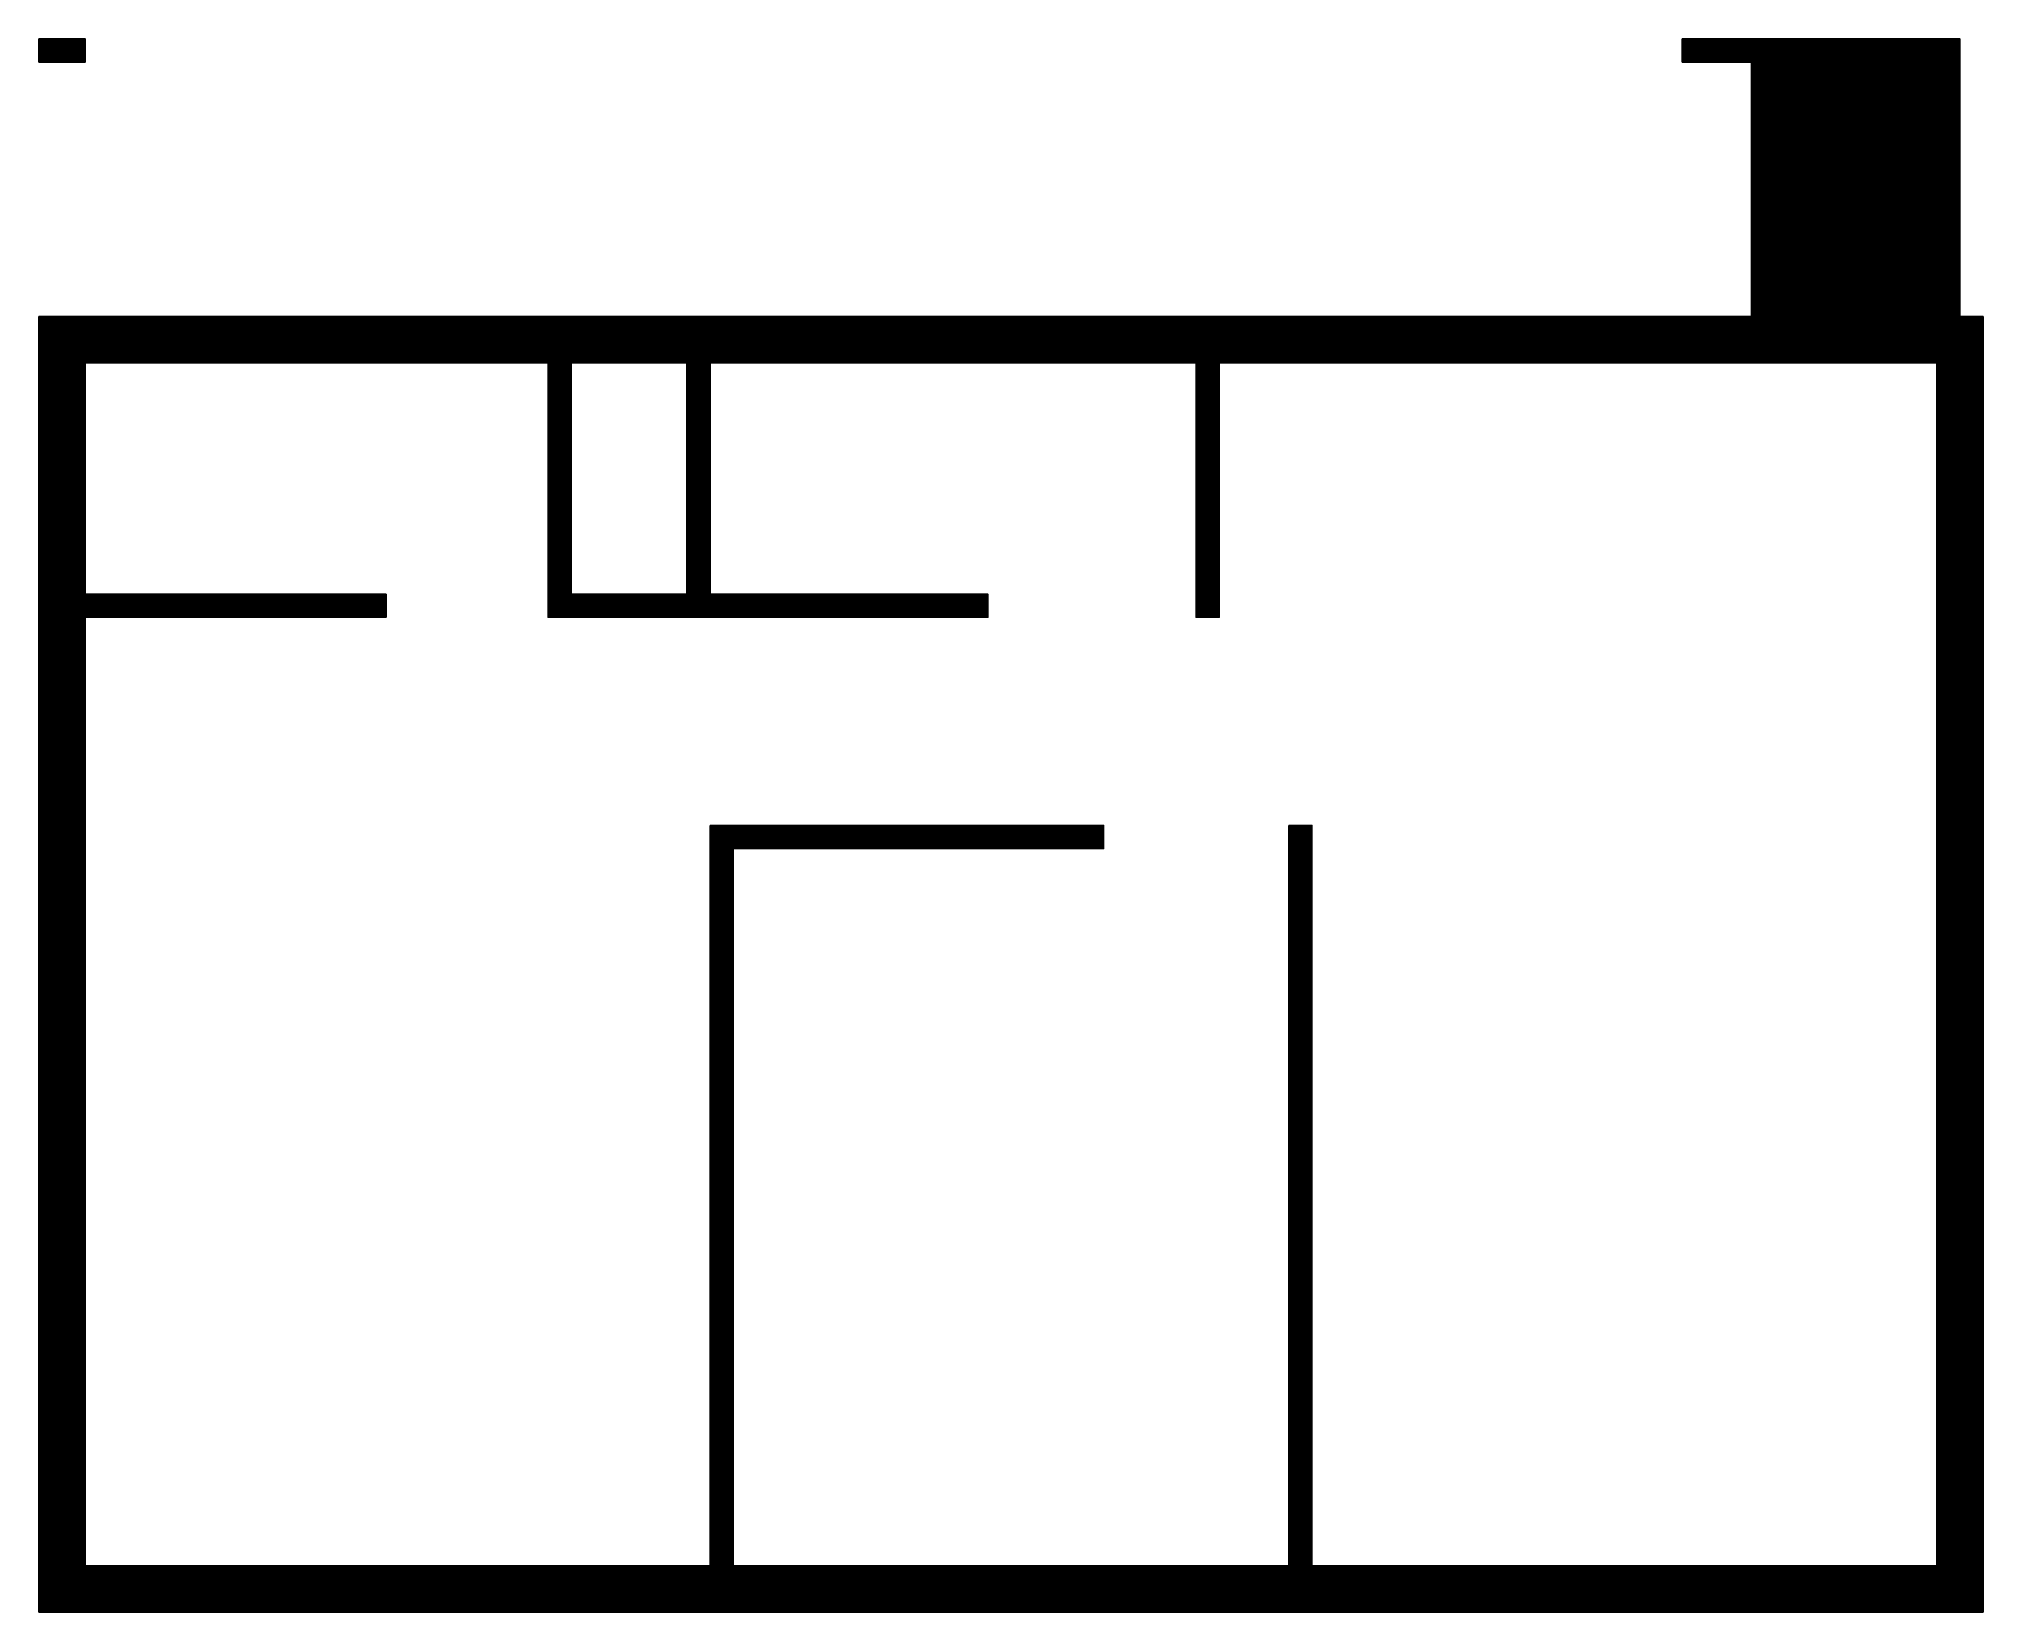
# Model space of a CAD drawing. Header units: inches. Extents: x 0.51 to 8.91, y 0.95 to 7.75.
import ezdxf

# ---------------------------------------------------------------- set-up
doc = ezdxf.new("R2010")
doc.units = ezdxf.units.IN
doc.header["$MEASUREMENT"] = 0
doc.layers.add('GRILLA PIXEL', color=7, linetype='Continuous')

# ---------------------------------------------------------------- blocks, each defined once
blk = doc.blocks.new('0-255-135-15-Muro auxiliar escalera')
at = {"layer": 'GRILLA PIXEL', "true_color": 0xff870f}
h = blk.add_hatch(color=30, dxfattribs=at)
h.dxf.hatch_style = 1
h.paths.add_polyline_path([(0, 0), (-0.1, 0), (-0.1, -0.1), (0, -0.1)])
blk.add_lwpolyline([(-0.1, 0), (-0.1, -0.1), (0, -0.1), (0, 0)], close=True)
blk = doc.blocks.new('0-63-149-253-Muro fichas extremo')
at = {"layer": 'GRILLA PIXEL', "true_color": 0x3f95fd}
h = blk.add_hatch(color=153, dxfattribs=at)
h.dxf.hatch_style = 1
h.paths.add_polyline_path([(0, 0), (-0.1, 0), (-0.1, -0.1), (0, -0.1)])
blk.add_lwpolyline([(-0.1, 0), (-0.1, -0.1), (0, -0.1), (0, 0)], close=True)
blk = doc.blocks.new('0-255-0-0-Muro dormitorio principal')
h = blk.add_hatch(color=1)
h.dxf.hatch_style = 1
h.paths.add_polyline_path([(0, 0), (-0.1, 0), (-0.1, -0.1), (0, -0.1)])
blk.add_lwpolyline([(-0.1, 0), (-0.1, -0.1), (0, -0.1), (0, 0)], close=True)
blk = doc.blocks.new('0-203-204-205-Ventana principal')
at = {"layer": 'GRILLA PIXEL', "true_color": 0xcbcccd}
h = blk.add_hatch(color=254, dxfattribs=at)
h.dxf.hatch_style = 1
h.paths.add_polyline_path([(0, 0), (-0.1, 0), (-0.1, -0.1), (0, -0.1)])
blk.add_lwpolyline([(-0.1, 0), (-0.1, -0.1), (0, -0.1), (0, 0)], close=True)
blk = doc.blocks.new('0-255-255-31-Muro alto')
at = {"layer": 'GRILLA PIXEL', "true_color": 0xffff1f}
h = blk.add_hatch(color=2, dxfattribs=at)
h.dxf.hatch_style = 1
h.paths.add_polyline_path([(0, 0), (-0.1, 0), (-0.1, -0.1), (0, -0.1)])
blk.add_lwpolyline([(-0.1, 0), (-0.1, -0.1), (0, -0.1), (0, 0)], close=True)
blk = doc.blocks.new('1-125-217-63-auxiliar  ingresos')
at = {"layer": 'GRILLA PIXEL', "true_color": 0x7dd93f}
h = blk.add_hatch(color=83, dxfattribs=at)
h.dxf.hatch_style = 1
h.paths.add_polyline_path([(0, 0), (-0.1, 0), (-0.1, -0.1), (0, -0.1)])
blk.add_lwpolyline([(-0.1, 0), (-0.1, -0.1), (0, -0.1), (0, 0)], close=True)
blk = doc.blocks.new('0-255-31-255-Puerta ingreso')
at = {"layer": 'GRILLA PIXEL', "true_color": 0xff1fff}
h = blk.add_hatch(color=6, dxfattribs=at)
h.dxf.hatch_style = 1
h.paths.add_polyline_path([(0, 0), (-0.1, 0), (-0.1, -0.1), (0, -0.1)])
blk.add_lwpolyline([(-0.1, 0), (-0.1, -0.1), (0, -0.1), (0, 0)], close=True)
blk = doc.blocks.new('0-5-68-255-Muro inicio conexion')
at = {"layer": 'GRILLA PIXEL', "true_color": 0x0544ff}
h = blk.add_hatch(color=160, dxfattribs=at)
h.dxf.hatch_style = 1
h.paths.add_polyline_path([(0, 0), (-0.1, 0), (-0.1, -0.1), (0, -0.1)])
blk.add_lwpolyline([(-0.1, 0), (-0.1, -0.1), (0, -0.1), (0, 0)], close=True)
blk = doc.blocks.new('1-61-61-62-auxiliar ubicacion inicial')
at = {"layer": 'GRILLA PIXEL', "true_color": 0x3d3d3e}
h = blk.add_hatch(color=250, dxfattribs=at)
h.dxf.hatch_style = 1
h.paths.add_polyline_path([(0, 0), (-0.1, 0), (-0.1, -0.1), (0, -0.1)])
blk.add_lwpolyline([(-0.1, 0), (-0.1, -0.1), (0, -0.1), (0, 0)], close=True)
blk = doc.blocks.new('0-3-160-22-Ventana comun')
at = {"layer": 'GRILLA PIXEL', "true_color": 0x03a016}
h = blk.add_hatch(color=104, dxfattribs=at)
h.dxf.hatch_style = 1
h.paths.add_polyline_path([(0, 0), (-0.1, 0), (-0.1, -0.1), (0, -0.1)])
blk.add_lwpolyline([(-0.1, 0), (-0.1, -0.1), (0, -0.1), (0, 0)], close=True)
blk = doc.blocks.new('0-0-28-112-Muro auxiliar fichas esquinas')
at = {"layer": 'GRILLA PIXEL', "true_color": 0x001c70}
h = blk.add_hatch(color=166, dxfattribs=at)
h.dxf.hatch_style = 1
h.paths.add_polyline_path([(0, 0), (-0.1, 0), (-0.1, -0.1), (0, -0.1)])
blk.add_lwpolyline([(-0.1, 0), (-0.1, -0.1), (0, -0.1), (0, 0)], close=True)
blk = doc.blocks.new('1-99-100-102-auxiliar lado interno')
at = {"lineweight": 70, "true_color": 0x636466}
h = blk.add_hatch(color=251, dxfattribs=at)
h.dxf.hatch_style = 1
h.paths.add_polyline_path([(-0.1, -0.1), (-0.1, 0), (0, 0), (0, -0.1)])
blk.add_lwpolyline([(0, 0), (0, -0.1), (-0.1, -0.1), (-0.1, 0)], close=True)
blk = doc.blocks.new('pixel extremo ventana')
h = blk.add_hatch(color=136)
h.dxf.hatch_style = 1
h.paths.add_polyline_path([(0, 0), (-0.1, 0), (-0.1, -0.1), (0, -0.1)])
blk.add_lwpolyline([(-0.1, 0), (-0.1, -0.1), (0, -0.1), (0, 0)], close=True)

msp = doc.modelspace()

# ---------------------------------------------------------------- block references
for name, p in [('1-61-61-62-auxiliar ubicacion inicial', (0.6061, 7.7464)), ('1-61-61-62-auxiliar ubicacion inicial', (0.7061, 7.7464)), ('1-61-61-62-auxiliar ubicacion inicial', (7.7061, 7.7464)), ('1-61-61-62-auxiliar ubicacion inicial', (7.8061, 7.7464)), ('1-61-61-62-auxiliar ubicacion inicial', (7.9061, 7.7464)), ('1-125-217-63-auxiliar  ingresos', (8.0061, 7.7464)), ('1-125-217-63-auxiliar  ingresos', (8.1061, 7.7464)), ('1-125-217-63-auxiliar  ingresos', (8.2061, 7.7464)), ('1-125-217-63-auxiliar  ingresos', (8.3061, 7.7464)), ('1-125-217-63-auxiliar  ingresos', (8.4061, 7.7464)), ('1-125-217-63-auxiliar  ingresos', (8.5061, 7.7464)), ('1-125-217-63-auxiliar  ingresos', (8.6061, 7.7464)), ('1-125-217-63-auxiliar  ingresos', (8.7061, 7.7464)), ('1-125-217-63-auxiliar  ingresos', (8.8061, 7.7464)), ('1-125-217-63-auxiliar  ingresos', (8.0061, 7.6464)), ('1-125-217-63-auxiliar  ingresos', (8.1061, 7.6464)), ('1-125-217-63-auxiliar  ingresos', (8.2061, 7.6464)), ('1-125-217-63-auxiliar  ingresos', (8.3061, 7.6464)), ('1-125-217-63-auxiliar  ingresos', (8.4061, 7.6464)), ('1-125-217-63-auxiliar  ingresos', (8.5061, 7.6464)), ('1-125-217-63-auxiliar  ingresos', (8.6061, 7.6464)), ('1-125-217-63-auxiliar  ingresos', (8.7061, 7.6464)), ('1-125-217-63-auxiliar  ingresos', (8.8061, 7.6464)), ('1-125-217-63-auxiliar  ingresos', (8.0061, 7.5464)), ('1-125-217-63-auxiliar  ingresos', (8.1061, 7.5464)), ('1-125-217-63-auxiliar  ingresos', (8.2061, 7.5464)), ('1-125-217-63-auxiliar  ingresos', (8.3061, 7.5464)), ('1-125-217-63-auxiliar  ingresos', (8.4061, 7.5464)), ('1-125-217-63-auxiliar  ingresos', (8.5061, 7.5464)), ('1-125-217-63-auxiliar  ingresos', (8.6061, 7.5464)), ('1-125-217-63-auxiliar  ingresos', (8.7061, 7.5464)), ('1-125-217-63-auxiliar  ingresos', (8.8061, 7.5464)), ('1-125-217-63-auxiliar  ingresos', (8.0061, 7.4464)), ('1-125-217-63-auxiliar  ingresos', (8.1061, 7.4464)), ('1-125-217-63-auxiliar  ingresos', (8.2061, 7.4464)), ('1-125-217-63-auxiliar  ingresos', (8.3061, 7.4464)), ('1-125-217-63-auxiliar  ingresos', (8.4061, 7.4464)), ('1-125-217-63-auxiliar  ingresos', (8.5061, 7.4464)), ('1-125-217-63-auxiliar  ingresos', (8.6061, 7.4464)), ('1-125-217-63-auxiliar  ingresos', (8.7061, 7.4464)), ('1-125-217-63-auxiliar  ingresos', (8.8061, 7.4464)), ('1-125-217-63-auxiliar  ingresos', (8.0061, 7.3464)), ('1-125-217-63-auxiliar  ingresos', (8.1061, 7.3464)), ('1-125-217-63-auxiliar  ingresos', (8.2061, 7.3464)), ('1-125-217-63-auxiliar  ingresos', (8.3061, 7.3464)), ('1-125-217-63-auxiliar  ingresos', (8.4061, 7.3464)), ('1-125-217-63-auxiliar  ingresos', (8.5061, 7.3464)), ('1-125-217-63-auxiliar  ingresos', (8.6061, 7.3464)), ('1-125-217-63-auxiliar  ingresos', (8.7061, 7.3464)), ('1-125-217-63-auxiliar  ingresos', (8.8061, 7.3464)), ('1-125-217-63-auxiliar  ingresos', (8.0061, 7.2464)), ('1-125-217-63-auxiliar  ingresos', (8.1061, 7.2464)), ('1-125-217-63-auxiliar  ingresos', (8.2061, 7.2464)), ('1-125-217-63-auxiliar  ingresos', (8.3061, 7.2464)), ('1-125-217-63-auxiliar  ingresos', (8.4061, 7.2464)), ('1-125-217-63-auxiliar  ingresos', (8.5061, 7.2464)), ('1-125-217-63-auxiliar  ingresos', (8.6061, 7.2464)), ('1-125-217-63-auxiliar  ingresos', (8.7061, 7.2464)), ('1-125-217-63-auxiliar  ingresos', (8.8061, 7.2464)), ('1-125-217-63-auxiliar  ingresos', (8.0061, 7.1464)), ('1-125-217-63-auxiliar  ingresos', (8.1061, 7.1464)), ('1-125-217-63-auxiliar  ingresos', (8.2061, 7.1464)), ('1-125-217-63-auxiliar  ingresos', (8.3061, 7.1464)), ('1-125-217-63-auxiliar  ingresos', (8.4061, 7.1464)), ('1-125-217-63-auxiliar  ingresos', (8.5061, 7.1464)), ('1-125-217-63-auxiliar  ingresos', (8.6061, 7.1464)), ('1-125-217-63-auxiliar  ingresos', (8.7061, 7.1464)), ('1-125-217-63-auxiliar  ingresos', (8.8061, 7.1464)), ('1-125-217-63-auxiliar  ingresos', (8.0061, 7.0464)), ('1-125-217-63-auxiliar  ingresos', (8.1061, 7.0464)), ('1-125-217-63-auxiliar  ingresos', (8.2061, 7.0464)), ('1-125-217-63-auxiliar  ingresos', (8.3061, 7.0464)), ('1-125-217-63-auxiliar  ingresos', (8.4061, 7.0464)), ('1-125-217-63-auxiliar  ingresos', (8.5061, 7.0464)), ('1-125-217-63-auxiliar  ingresos', (8.6061, 7.0464)), ('1-125-217-63-auxiliar  ingresos', (8.7061, 7.0464)), ('1-125-217-63-auxiliar  ingresos', (8.8061, 7.0464)), ('1-125-217-63-auxiliar  ingresos', (8.0061, 6.9464)), ('1-125-217-63-auxiliar  ingresos', (8.1061, 6.9464)), ('1-125-217-63-auxiliar  ingresos', (8.2061, 6.9464)), ('1-125-217-63-auxiliar  ingresos', (8.3061, 6.9464)), ('1-125-217-63-auxiliar  ingresos', (8.4061, 6.9464)), ('1-125-217-63-auxiliar  ingresos', (8.5061, 6.9464)), ('1-125-217-63-auxiliar  ingresos', (8.6061, 6.9464)), ('1-125-217-63-auxiliar  ingresos', (8.7061, 6.9464)), ('1-125-217-63-auxiliar  ingresos', (8.8061, 6.9464)), ('1-125-217-63-auxiliar  ingresos', (8.0061, 6.8464)), ('1-125-217-63-auxiliar  ingresos', (8.1061, 6.8464)), ('1-125-217-63-auxiliar  ingresos', (8.2061, 6.8464)), ('1-125-217-63-auxiliar  ingresos', (8.3061, 6.8464)), ('1-125-217-63-auxiliar  ingresos', (8.4061, 6.8464)), ('1-125-217-63-auxiliar  ingresos', (8.5061, 6.8464)), ('1-125-217-63-auxiliar  ingresos', (8.6061, 6.8464)), ('1-125-217-63-auxiliar  ingresos', (8.7061, 6.8464)), ('1-125-217-63-auxiliar  ingresos', (8.8061, 6.8464)), ('1-125-217-63-auxiliar  ingresos', (8.0061, 6.7464)), ('1-125-217-63-auxiliar  ingresos', (8.1061, 6.7464)), ('1-125-217-63-auxiliar  ingresos', (8.2061, 6.7464)), ('1-125-217-63-auxiliar  ingresos', (8.3061, 6.7464)), ('1-125-217-63-auxiliar  ingresos', (8.4061, 6.7464)), ('1-125-217-63-auxiliar  ingresos', (8.5061, 6.7464)), ('1-125-217-63-auxiliar  ingresos', (8.6061, 6.7464)), ('1-125-217-63-auxiliar  ingresos', (8.7061, 6.7464)), ('1-125-217-63-auxiliar  ingresos', (8.8061, 6.7464)), ('1-125-217-63-auxiliar  ingresos', (8.0061, 6.6464)), ('1-125-217-63-auxiliar  ingresos', (8.1061, 6.6464)), ('1-125-217-63-auxiliar  ingresos', (8.2061, 6.6464)), ('1-125-217-63-auxiliar  ingresos', (8.3061, 6.6464)), ('1-125-217-63-auxiliar  ingresos', (8.4061, 6.6464)), ('1-125-217-63-auxiliar  ingresos', (8.5061, 6.6464)), ('1-125-217-63-auxiliar  ingresos', (8.6061, 6.6464)), ('1-125-217-63-auxiliar  ingresos', (8.7061, 6.6464)), ('1-125-217-63-auxiliar  ingresos', (8.8061, 6.6464)), ('0-255-135-15-Muro auxiliar escalera', (0.6061, 6.5464)), ('0-255-135-15-Muro auxiliar escalera', (0.7061, 6.5464)), ('0-63-149-253-Muro fichas extremo', (0.8061, 6.5464)), ('0-63-149-253-Muro fichas extremo', (0.9061, 6.5464)), ('0-63-149-253-Muro fichas extremo', (1.0061, 6.5464)), ('0-63-149-253-Muro fichas extremo', (1.1061, 6.5464)), ('0-63-149-253-Muro fichas extremo', (1.2061, 6.5464)), ('0-63-149-253-Muro fichas extremo', (1.3061, 6.5464)), ('0-63-149-253-Muro fichas extremo', (1.4061, 6.5464)), ('0-63-149-253-Muro fichas extremo', (1.5061, 6.5464)), ('0-63-149-253-Muro fichas extremo', (1.6061, 6.5464)), ('0-63-149-253-Muro fichas extremo', (1.7061, 6.5464)), ('0-63-149-253-Muro fichas extremo', (1.8061, 6.5464)), ('0-63-149-253-Muro fichas extremo', (1.9061, 6.5464)), ('0-63-149-253-Muro fichas extremo', (2.0061, 6.5464)), ('0-63-149-253-Muro fichas extremo', (2.1061, 6.5464)), ('0-63-149-253-Muro fichas extremo', (2.2061, 6.5464)), ('0-63-149-253-Muro fichas extremo', (2.3061, 6.5464)), ('0-63-149-253-Muro fichas extremo', (2.4061, 6.5464)), ('0-63-149-253-Muro fichas extremo', (2.5061, 6.5464)), ('0-63-149-253-Muro fichas extremo', (2.6061, 6.5464)), ('0-63-149-253-Muro fichas extremo', (2.7061, 6.5464)), ('0-63-149-253-Muro fichas extremo', (2.8061, 6.5464)), ('0-63-149-253-Muro fichas extremo', (2.9061, 6.5464)), ('0-63-149-253-Muro fichas extremo', (3.0061, 6.5464)), ('0-63-149-253-Muro fichas extremo', (3.1061, 6.5464)), ('0-63-149-253-Muro fichas extremo', (3.2061, 6.5464)), ('0-63-149-253-Muro fichas extremo', (3.3061, 6.5464)), ('0-63-149-253-Muro fichas extremo', (3.4061, 6.5464)), ('0-63-149-253-Muro fichas extremo', (3.5061, 6.5464)), ('0-63-149-253-Muro fichas extremo', (3.6061, 6.5464)), ('0-63-149-253-Muro fichas extremo', (3.7061, 6.5464)), ('0-63-149-253-Muro fichas extremo', (3.8061, 6.5464)), ('0-63-149-253-Muro fichas extremo', (3.9061, 6.5464)), ('0-63-149-253-Muro fichas extremo', (4.0061, 6.5464)), ('0-63-149-253-Muro fichas extremo', (4.1061, 6.5464)), ('0-63-149-253-Muro fichas extremo', (4.2061, 6.5464)), ('0-63-149-253-Muro fichas extremo', (4.3061, 6.5464)), ('0-63-149-253-Muro fichas extremo', (4.4061, 6.5464)), ('0-63-149-253-Muro fichas extremo', (4.5061, 6.5464)), ('0-63-149-253-Muro fichas extremo', (4.6061, 6.5464)), ('0-63-149-253-Muro fichas extremo', (4.7061, 6.5464)), ('0-63-149-253-Muro fichas extremo', (4.8061, 6.5464)), ('0-63-149-253-Muro fichas extremo', (4.9061, 6.5464)), ('0-63-149-253-Muro fichas extremo', (5.0061, 6.5464)), ('0-63-149-253-Muro fichas extremo', (5.1061, 6.5464)), ('0-63-149-253-Muro fichas extremo', (5.2061, 6.5464)), ('0-63-149-253-Muro fichas extremo', (5.3061, 6.5464)), ('0-63-149-253-Muro fichas extremo', (5.4061, 6.5464)), ('0-63-149-253-Muro fichas extremo', (5.5061, 6.5464)), ('0-63-149-253-Muro fichas extremo', (5.6061, 6.5464)), ('0-63-149-253-Muro fichas extremo', (5.7061, 6.5464)), ('0-63-149-253-Muro fichas extremo', (5.8061, 6.5464)), ('0-63-149-253-Muro fichas extremo', (5.9061, 6.5464)), ('0-63-149-253-Muro fichas extremo', (6.0061, 6.5464)), ('0-63-149-253-Muro fichas extremo', (6.1061, 6.5464)), ('0-63-149-253-Muro fichas extremo', (6.2061, 6.5464)), ('0-63-149-253-Muro fichas extremo', (6.3061, 6.5464)), ('0-63-149-253-Muro fichas extremo', (6.4061, 6.5464)), ('0-63-149-253-Muro fichas extremo', (6.5061, 6.5464)), ('0-63-149-253-Muro fichas extremo', (6.6061, 6.5464)), ('0-63-149-253-Muro fichas extremo', (6.7061, 6.5464)), ('0-63-149-253-Muro fichas extremo', (6.8061, 6.5464)), ('0-63-149-253-Muro fichas extremo', (6.9061, 6.5464)), ('0-63-149-253-Muro fichas extremo', (7.0061, 6.5464)), ('0-63-149-253-Muro fichas extremo', (7.1061, 6.5464)), ('0-63-149-253-Muro fichas extremo', (7.2061, 6.5464)), ('0-63-149-253-Muro fichas extremo', (7.3061, 6.5464)), ('0-63-149-253-Muro fichas extremo', (7.4061, 6.5464)), ('0-63-149-253-Muro fichas extremo', (7.5061, 6.5464)), ('0-63-149-253-Muro fichas extremo', (7.6061, 6.5464)), ('0-63-149-253-Muro fichas extremo', (7.7061, 6.5464)), ('0-5-68-255-Muro inicio conexion', (7.8061, 6.5464)), ('0-5-68-255-Muro inicio conexion', (7.9061, 6.5464)), ('0-255-31-255-Puerta ingreso', (8.0061, 6.5464)), ('0-255-31-255-Puerta ingreso', (8.1061, 6.5464)), ('0-255-31-255-Puerta ingreso', (8.2061, 6.5464)), ('0-255-31-255-Puerta ingreso', (8.3061, 6.5464)), ('0-255-31-255-Puerta ingreso', (8.4061, 6.5464)), ('0-255-31-255-Puerta ingreso', (8.5061, 6.5464)), ('0-255-31-255-Puerta ingreso', (8.6061, 6.5464)), ('0-255-31-255-Puerta ingreso', (8.7061, 6.5464)), ('0-255-31-255-Puerta ingreso', (8.8061, 6.5464)), ('0-5-68-255-Muro inicio conexion', (8.9061, 6.5464)), ('0-255-255-31-Muro alto', (0.6061, 6.4464)), ('1-99-100-102-auxiliar lado interno', (0.7061, 6.447)), ('1-99-100-102-auxiliar lado interno', (0.8061, 6.4464)), ('1-99-100-102-auxiliar lado interno', (0.9061, 6.4464)), ('1-99-100-102-auxiliar lado interno', (1.0061, 6.4464)), ('1-99-100-102-auxiliar lado interno', (1.1061, 6.4464)), ('1-99-100-102-auxiliar lado interno', (1.2061, 6.4464)), ('1-99-100-102-auxiliar lado interno', (1.3061, 6.4464)), ('1-99-100-102-auxiliar lado interno', (1.4061, 6.4464)), ('1-99-100-102-auxiliar lado interno', (1.5061, 6.4464)), ('1-99-100-102-auxiliar lado interno', (1.6061, 6.4464)), ('1-99-100-102-auxiliar lado interno', (1.7061, 6.4464)), ('1-99-100-102-auxiliar lado interno', (1.8061, 6.4464)), ('1-99-100-102-auxiliar lado interno', (1.9061, 6.4464)), ('1-99-100-102-auxiliar lado interno', (2.0061, 6.4464)), ('1-99-100-102-auxiliar lado interno', (2.1061, 6.4464)), ('1-99-100-102-auxiliar lado interno', (2.2061, 6.4464)), ('1-99-100-102-auxiliar lado interno', (2.3061, 6.4464)), ('1-99-100-102-auxiliar lado interno', (2.4061, 6.4464)), ('1-99-100-102-auxiliar lado interno', (2.5061, 6.4464)), ('1-99-100-102-auxiliar lado interno', (2.6061, 6.4464)), ('1-99-100-102-auxiliar lado interno', (2.7061, 6.4464)), ('0-255-255-31-Muro alto', (2.8061, 6.4464)), ('1-99-100-102-auxiliar lado interno', (2.9061, 6.4464)), ('1-99-100-102-auxiliar lado interno', (3.0061, 6.4464)), ('1-99-100-102-auxiliar lado interno', (3.1061, 6.4464)), ('1-99-100-102-auxiliar lado interno', (3.2061, 6.4464)), ('1-99-100-102-auxiliar lado interno', (3.3061, 6.4464)), ('0-255-255-31-Muro alto', (3.4061, 6.4464)), ('1-99-100-102-auxiliar lado interno', (3.5061, 6.4464)), ('1-99-100-102-auxiliar lado interno', (3.6061, 6.4464)), ('1-99-100-102-auxiliar lado interno', (3.7061, 6.4464)), ('1-99-100-102-auxiliar lado interno', (3.8061, 6.4464)), ('1-99-100-102-auxiliar lado interno', (3.9061, 6.4464)), ('1-99-100-102-auxiliar lado interno', (4.0061, 6.4464)), ('1-99-100-102-auxiliar lado interno', (4.1061, 6.4464)), ('1-99-100-102-auxiliar lado interno', (4.2061, 6.4464)), ('1-99-100-102-auxiliar lado interno', (4.3061, 6.4464)), ('1-99-100-102-auxiliar lado interno', (4.4061, 6.4464)), ('1-99-100-102-auxiliar lado interno', (4.5061, 6.4464)), ('1-99-100-102-auxiliar lado interno', (4.6061, 6.4464)), ('1-99-100-102-auxiliar lado interno', (4.7061, 6.4464)), ('1-99-100-102-auxiliar lado interno', (4.8061, 6.4464)), ('1-99-100-102-auxiliar lado interno', (4.9061, 6.4464)), ('1-99-100-102-auxiliar lado interno', (5.0061, 6.4464)), ('1-99-100-102-auxiliar lado interno', (5.1061, 6.4464)), ('1-99-100-102-auxiliar lado interno', (5.2061, 6.4464)), ('1-99-100-102-auxiliar lado interno', (5.3061, 6.4464)), ('1-99-100-102-auxiliar lado interno', (5.4061, 6.4464)), ('1-99-100-102-auxiliar lado interno', (5.5061, 6.4464)), ('0-255-255-31-Muro alto', (5.6061, 6.4464)), ('1-99-100-102-auxiliar lado interno', (5.7061, 6.4464)), ('1-99-100-102-auxiliar lado interno', (5.8061, 6.4464)), ('1-99-100-102-auxiliar lado interno', (5.9061, 6.4464)), ('1-99-100-102-auxiliar lado interno', (6.0061, 6.4464)), ('1-99-100-102-auxiliar lado interno', (6.1061, 6.4464)), ('1-99-100-102-auxiliar lado interno', (6.2061, 6.4464)), ('1-99-100-102-auxiliar lado interno', (6.3061, 6.4464)), ('1-99-100-102-auxiliar lado interno', (6.4061, 6.4464)), ('1-99-100-102-auxiliar lado interno', (6.5061, 6.4464)), ('1-99-100-102-auxiliar lado interno', (6.6061, 6.4464)), ('1-99-100-102-auxiliar lado interno', (6.7061, 6.4464)), ('1-99-100-102-auxiliar lado interno', (6.8061, 6.4464)), ('1-99-100-102-auxiliar lado interno', (6.9061, 6.4464)), ('1-99-100-102-auxiliar lado interno', (7.0061, 6.4464)), ('1-99-100-102-auxiliar lado interno', (7.1061, 6.4464)), ('1-99-100-102-auxiliar lado interno', (7.2061, 6.4464)), ('1-99-100-102-auxiliar lado interno', (7.3061, 6.4464)), ('1-99-100-102-auxiliar lado interno', (7.4061, 6.4464)), ('1-99-100-102-auxiliar lado interno', (7.5061, 6.4464)), ('1-99-100-102-auxiliar lado interno', (7.6061, 6.4464)), ('1-99-100-102-auxiliar lado interno', (7.7061, 6.4464)), ('1-99-100-102-auxiliar lado interno', (7.8061, 6.4464)), ('1-99-100-102-auxiliar lado interno', (7.9061, 6.4464)), ('1-99-100-102-auxiliar lado interno', (8.0061, 6.4464)), ('1-99-100-102-auxiliar lado interno', (8.1061, 6.4464)), ('1-99-100-102-auxiliar lado interno', (8.2061, 6.4464)), ('1-99-100-102-auxiliar lado interno', (8.3061, 6.4464)), ('1-99-100-102-auxiliar lado interno', (8.4061, 6.4464)), ('1-99-100-102-auxiliar lado interno', (8.5061, 6.4464)), ('1-99-100-102-auxiliar lado interno', (8.6061, 6.4464)), ('1-99-100-102-auxiliar lado interno', (8.7061, 6.4464)), ('1-99-100-102-auxiliar lado interno', (8.8061, 6.4464)), ('0-5-68-255-Muro inicio conexion', (8.9061, 6.4464)), ('0-255-255-31-Muro alto', (0.6061, 6.3464)), ('1-99-100-102-auxiliar lado interno', (0.7061, 6.347)), ('0-255-255-31-Muro alto', (2.8061, 6.3464)), ('0-255-255-31-Muro alto', (3.4061, 6.3464)), ('0-255-255-31-Muro alto', (5.6061, 6.3464)), ('1-99-100-102-auxiliar lado interno', (8.8061, 6.3464)), ('0-63-149-253-Muro fichas extremo', (8.9061, 6.3464)), ('0-255-255-31-Muro alto', (0.6061, 6.2464)), ('1-99-100-102-auxiliar lado interno', (0.7061, 6.247)), ('0-255-255-31-Muro alto', (2.8061, 6.2464)), ('0-255-255-31-Muro alto', (3.4061, 6.2464)), ('0-255-255-31-Muro alto', (5.6061, 6.2464)), ('1-99-100-102-auxiliar lado interno', (8.8061, 6.2464)), ('0-255-255-31-Muro alto', (8.9061, 6.2469)), ('0-255-255-31-Muro alto', (0.6061, 6.1464)), ('1-99-100-102-auxiliar lado interno', (0.7061, 6.147)), ('0-255-255-31-Muro alto', (2.8061, 6.1464)), ('0-255-255-31-Muro alto', (3.4061, 6.1464)), ('0-255-255-31-Muro alto', (5.6061, 6.1464)), ('1-99-100-102-auxiliar lado interno', (8.8061, 6.1464)), ('0-255-255-31-Muro alto', (8.9061, 6.1469)), ('0-255-255-31-Muro alto', (0.6061, 6.0464)), ('1-99-100-102-auxiliar lado interno', (0.7061, 6.047)), ('0-255-255-31-Muro alto', (2.8061, 6.0464)), ('0-255-255-31-Muro alto', (3.4061, 6.0464)), ('0-255-255-31-Muro alto', (5.6061, 6.0464)), ('1-99-100-102-auxiliar lado interno', (8.8061, 6.0464)), ('0-255-255-31-Muro alto', (8.9061, 6.0469)), ('0-255-255-31-Muro alto', (0.6061, 5.9464)), ('1-99-100-102-auxiliar lado interno', (0.7061, 5.947)), ('0-255-255-31-Muro alto', (2.8061, 5.9464)), ('0-255-255-31-Muro alto', (3.4061, 5.9464)), ('0-255-255-31-Muro alto', (5.6061, 5.9464)), ('1-99-100-102-auxiliar lado interno', (8.8061, 5.9464)), ('0-255-255-31-Muro alto', (8.9061, 5.9469)), ('0-255-255-31-Muro alto', (0.6061, 5.8464)), ('1-99-100-102-auxiliar lado interno', (0.7061, 5.847)), ('0-255-255-31-Muro alto', (2.8061, 5.8464)), ('0-255-255-31-Muro alto', (3.4061, 5.8464)), ('0-255-255-31-Muro alto', (5.6061, 5.8464)), ('1-99-100-102-auxiliar lado interno', (8.8061, 5.8464)), ('0-255-255-31-Muro alto', (8.9061, 5.8469)), ('0-255-255-31-Muro alto', (0.6061, 5.7464)), ('1-99-100-102-auxiliar lado interno', (0.7061, 5.747)), ('0-255-255-31-Muro alto', (2.8061, 5.7464)), ('0-255-255-31-Muro alto', (3.4061, 5.7464)), ('0-255-255-31-Muro alto', (5.6061, 5.7464)), ('1-99-100-102-auxiliar lado interno', (8.8061, 5.7464)), ('0-255-255-31-Muro alto', (8.9061, 5.7469)), ('0-255-255-31-Muro alto', (0.6061, 5.6464)), ('1-99-100-102-auxiliar lado interno', (0.7061, 5.647)), ('0-255-255-31-Muro alto', (2.8061, 5.6464)), ('0-255-255-31-Muro alto', (3.4061, 5.6464)), ('0-255-255-31-Muro alto', (5.6061, 5.6464)), ('1-99-100-102-auxiliar lado interno', (8.8061, 5.6464)), ('0-255-255-31-Muro alto', (8.9061, 5.6469)), ('0-255-255-31-Muro alto', (0.6061, 5.5464)), ('1-99-100-102-auxiliar lado interno', (0.7061, 5.547)), ('0-255-255-31-Muro alto', (2.8061, 5.5464)), ('0-255-255-31-Muro alto', (3.4061, 5.5464)), ('0-255-255-31-Muro alto', (5.6061, 5.5464)), ('1-99-100-102-auxiliar lado interno', (8.8061, 5.5464)), ('0-255-255-31-Muro alto', (8.9061, 5.5469)), ('0-255-255-31-Muro alto', (0.6061, 5.4464)), ('1-99-100-102-auxiliar lado interno', (0.7061, 5.447)), ('0-255-255-31-Muro alto', (2.8061, 5.4464)), ('0-255-255-31-Muro alto', (3.4061, 5.4464)), ('0-255-255-31-Muro alto', (5.6061, 5.4464)), ('1-99-100-102-auxiliar lado interno', (8.8061, 5.4464)), ('0-255-255-31-Muro alto', (8.9061, 5.4469)), ('0-255-255-31-Muro alto', (0.6061, 5.3464)), ('0-255-255-31-Muro alto', (0.7061, 5.3464)), ('0-255-255-31-Muro alto', (0.8061, 5.3464)), ('0-255-255-31-Muro alto', (0.9061, 5.3464)), ('0-255-255-31-Muro alto', (1.0061, 5.3464)), ('0-255-255-31-Muro alto', (1.1061, 5.3464)), ('0-255-255-31-Muro alto', (1.2061, 5.3464)), ('0-255-255-31-Muro alto', (1.3061, 5.3464)), ('0-255-255-31-Muro alto', (1.4061, 5.3464)), ('0-255-255-31-Muro alto', (1.5061, 5.3464)), ('0-255-255-31-Muro alto', (1.6061, 5.3464)), ('0-255-255-31-Muro alto', (1.7061, 5.3464)), ('0-255-255-31-Muro alto', (1.8061, 5.3464)), ('0-255-255-31-Muro alto', (1.9061, 5.3464)), ('0-255-255-31-Muro alto', (2.0061, 5.3464)), ('0-255-255-31-Muro alto', (2.8061, 5.3464)), ('0-255-255-31-Muro alto', (2.9061, 5.3464)), ('0-255-255-31-Muro alto', (3.0061, 5.3464)), ('0-255-255-31-Muro alto', (3.1061, 5.3464)), ('0-255-255-31-Muro alto', (3.2061, 5.3464)), ('0-255-255-31-Muro alto', (3.3061, 5.3464)), ('0-255-255-31-Muro alto', (3.4061, 5.3464)), ('0-255-255-31-Muro alto', (3.5061, 5.3464)), ('0-255-255-31-Muro alto', (3.6061, 5.3464)), ('0-255-255-31-Muro alto', (3.7061, 5.3464)), ('0-255-255-31-Muro alto', (3.8061, 5.3464)), ('0-255-255-31-Muro alto', (3.9061, 5.3464)), ('0-255-255-31-Muro alto', (4.0061, 5.3464)), ('0-255-255-31-Muro alto', (4.1061, 5.3464)), ('0-255-255-31-Muro alto', (4.2061, 5.3464)), ('0-255-255-31-Muro alto', (4.3061, 5.3464)), ('0-255-255-31-Muro alto', (4.4061, 5.3464)), ('0-255-255-31-Muro alto', (4.5061, 5.3464)), ('0-255-255-31-Muro alto', (4.6061, 5.3464)), ('0-255-255-31-Muro alto', (5.6061, 5.3464)), ('1-99-100-102-auxiliar lado interno', (8.8061, 5.3464)), ('0-255-255-31-Muro alto', (8.9061, 5.3469)), ('0-255-0-0-Muro dormitorio principal', (0.6061, 5.247)), ('1-99-100-102-auxiliar lado interno', (0.7061, 5.247)), ('1-99-100-102-auxiliar lado interno', (8.8061, 5.2464)), ('0-255-255-31-Muro alto', (8.9061, 5.2469)), ('0-255-0-0-Muro dormitorio principal', (0.6061, 5.147)), ('1-99-100-102-auxiliar lado interno', (0.7061, 5.147)), ('1-99-100-102-auxiliar lado interno', (8.8061, 5.1464)), ('0-255-255-31-Muro alto', (8.9061, 5.1469)), ('0-255-0-0-Muro dormitorio principal', (0.6061, 5.047)), ('1-99-100-102-auxiliar lado interno', (0.7061, 5.047)), ('1-99-100-102-auxiliar lado interno', (8.8061, 5.0464)), ('0-255-255-31-Muro alto', (8.9061, 5.0469)), ('0-255-0-0-Muro dormitorio principal', (0.6061, 4.947)), ('1-99-100-102-auxiliar lado interno', (0.7061, 4.947)), ('1-99-100-102-auxiliar lado interno', (8.8061, 4.9464)), ('0-255-255-31-Muro alto', (8.9061, 4.9469)), ('0-255-0-0-Muro dormitorio principal', (0.6061, 4.847)), ('1-99-100-102-auxiliar lado interno', (0.7061, 4.847)), ('1-99-100-102-auxiliar lado interno', (8.8061, 4.8464)), ('0-255-255-31-Muro alto', (8.9061, 4.8469)), ('0-255-0-0-Muro dormitorio principal', (0.6061, 4.747)), ('1-99-100-102-auxiliar lado interno', (0.7061, 4.747)), ('1-99-100-102-auxiliar lado interno', (8.8061, 4.7464)), ('0-255-255-31-Muro alto', (8.9061, 4.7469)), ('0-255-0-0-Muro dormitorio principal', (0.6061, 4.647)), ('1-99-100-102-auxiliar lado interno', (0.7061, 4.647)), ('1-99-100-102-auxiliar lado interno', (8.8061, 4.6464)), ('0-255-255-31-Muro alto', (8.9061, 4.6469)), ('0-255-0-0-Muro dormitorio principal', (0.6061, 4.547)), ('1-99-100-102-auxiliar lado interno', (0.7061, 4.547)), ('1-99-100-102-auxiliar lado interno', (8.8061, 4.5464)), ('0-255-255-31-Muro alto', (8.9061, 4.5469)), ('0-255-0-0-Muro dormitorio principal', (0.6061, 4.447)), ('1-99-100-102-auxiliar lado interno', (0.7061, 4.447)), ('1-99-100-102-auxiliar lado interno', (8.8061, 4.4464)), ('0-255-255-31-Muro alto', (8.9061, 4.4469)), ('0-255-0-0-Muro dormitorio principal', (0.6061, 4.347)), ('1-99-100-102-auxiliar lado interno', (0.7061, 4.347)), ('0-255-255-31-Muro alto', (3.5061, 4.3469, 0)), ('0-255-255-31-Muro alto', (3.6061, 4.3469, 0)), ('0-255-255-31-Muro alto', (3.7061, 4.3469, 0)), ('0-255-255-31-Muro alto', (3.8061, 4.3469, 0)), ('0-255-255-31-Muro alto', (3.9061, 4.3469, 0)), ('0-255-255-31-Muro alto', (4.0061, 4.3469, 0)), ('0-255-255-31-Muro alto', (4.1061, 4.3469, 0)), ('0-255-255-31-Muro alto', (4.2061, 4.3469, 0)), ('0-255-255-31-Muro alto', (4.3061, 4.3469, 0)), ('0-255-255-31-Muro alto', (4.4061, 4.3469, 0)), ('0-255-255-31-Muro alto', (4.5061, 4.3469, 0)), ('0-255-255-31-Muro alto', (4.6061, 4.3469, 0)), ('0-255-255-31-Muro alto', (4.7061, 4.3469, 0)), ('0-255-255-31-Muro alto', (4.8061, 4.3469, 0)), ('0-255-255-31-Muro alto', (4.9061, 4.3469, 0)), ('0-255-255-31-Muro alto', (5.0061, 4.3469, 0)), ('0-255-255-31-Muro alto', (5.1061, 4.3469, 0)), ('0-255-255-31-Muro alto', (6.0061, 4.3469, 0)), ('1-99-100-102-auxiliar lado interno', (8.8061, 4.3464)), ('0-255-255-31-Muro alto', (8.9061, 4.3469)), ('0-255-0-0-Muro dormitorio principal', (0.6061, 4.247)), ('1-99-100-102-auxiliar lado interno', (0.7061, 4.247)), ('0-255-255-31-Muro alto', (3.5061, 4.2469, 0)), ('0-255-255-31-Muro alto', (6.0061, 4.2469, 0)), ('1-99-100-102-auxiliar lado interno', (8.8061, 4.2464)), ('0-255-255-31-Muro alto', (8.9061, 4.2469)), ('0-255-0-0-Muro dormitorio principal', (0.6061, 4.147)), ('1-99-100-102-auxiliar lado interno', (0.7061, 4.147)), ('0-255-255-31-Muro alto', (3.5061, 4.1469, 0)), ('0-255-255-31-Muro alto', (6.0061, 4.1469, 0)), ('1-99-100-102-auxiliar lado interno', (8.8061, 4.1464)), ('0-255-255-31-Muro alto', (8.9061, 4.1469)), ('0-255-0-0-Muro dormitorio principal', (0.6061, 4.047)), ('1-99-100-102-auxiliar lado interno', (0.7061, 4.047)), ('0-255-255-31-Muro alto', (3.5061, 4.0469, 0)), ('0-255-255-31-Muro alto', (6.0061, 4.0469, 0)), ('1-99-100-102-auxiliar lado interno', (8.8061, 4.0464)), ('0-255-255-31-Muro alto', (8.9061, 4.0469)), ('0-255-0-0-Muro dormitorio principal', (0.6061, 3.947)), ('1-99-100-102-auxiliar lado interno', (0.7061, 3.947)), ('0-255-255-31-Muro alto', (3.5061, 3.9469, 0)), ('0-255-255-31-Muro alto', (6.0061, 3.9469, 0)), ('1-99-100-102-auxiliar lado interno', (8.8061, 3.9469)), ('0-255-255-31-Muro alto', (8.9061, 3.9469)), ('0-255-0-0-Muro dormitorio principal', (0.6061, 3.847)), ('1-99-100-102-auxiliar lado interno', (0.7061, 3.847)), ('0-255-255-31-Muro alto', (3.5061, 3.8469, 0)), ('0-255-255-31-Muro alto', (6.0061, 3.8469, 0)), ('1-99-100-102-auxiliar lado interno', (8.8061, 3.8469)), ('0-255-255-31-Muro alto', (8.9061, 3.8469)), ('0-255-0-0-Muro dormitorio principal', (0.6061, 3.747)), ('1-99-100-102-auxiliar lado interno', (0.7061, 3.747)), ('0-255-255-31-Muro alto', (3.5061, 3.7469)), ('0-255-255-31-Muro alto', (6.0061, 3.7469)), ('1-99-100-102-auxiliar lado interno', (8.8061, 3.7469)), ('0-255-255-31-Muro alto', (8.9061, 3.7469, 0)), ('0-255-0-0-Muro dormitorio principal', (0.6061, 3.647)), ('1-99-100-102-auxiliar lado interno', (0.7061, 3.647)), ('0-255-255-31-Muro alto', (3.5061, 3.6469)), ('0-255-255-31-Muro alto', (6.0061, 3.6469)), ('1-99-100-102-auxiliar lado interno', (8.8061, 3.6469)), ('0-255-255-31-Muro alto', (8.9061, 3.6469, 0)), ('0-255-0-0-Muro dormitorio principal', (0.6061, 3.547)), ('1-99-100-102-auxiliar lado interno', (0.7061, 3.547)), ('0-255-255-31-Muro alto', (3.5061, 3.5469)), ('0-255-255-31-Muro alto', (6.0061, 3.5469)), ('1-99-100-102-auxiliar lado interno', (8.8061, 3.5469)), ('0-255-255-31-Muro alto', (8.9061, 3.5469, 0)), ('0-255-0-0-Muro dormitorio principal', (0.6061, 3.447)), ('1-99-100-102-auxiliar lado interno', (0.7061, 3.447)), ('0-255-255-31-Muro alto', (3.5061, 3.4469)), ('0-255-255-31-Muro alto', (6.0061, 3.4469)), ('1-99-100-102-auxiliar lado interno', (8.8061, 3.4469)), ('0-255-255-31-Muro alto', (8.9061, 3.4469, 0)), ('0-255-0-0-Muro dormitorio principal', (0.6061, 3.347)), ('1-99-100-102-auxiliar lado interno', (0.7061, 3.347)), ('0-255-255-31-Muro alto', (3.5061, 3.3469)), ('0-255-255-31-Muro alto', (6.0061, 3.3469)), ('1-99-100-102-auxiliar lado interno', (8.8061, 3.3469)), ('0-255-255-31-Muro alto', (8.9061, 3.3469, 0)), ('0-255-0-0-Muro dormitorio principal', (0.6061, 3.247)), ('1-99-100-102-auxiliar lado interno', (0.7061, 3.247)), ('0-255-255-31-Muro alto', (3.5061, 3.2469)), ('0-255-255-31-Muro alto', (6.0061, 3.2469)), ('1-99-100-102-auxiliar lado interno', (8.8061, 3.2469)), ('0-255-255-31-Muro alto', (8.9061, 3.2469, 0)), ('0-255-0-0-Muro dormitorio principal', (0.6061, 3.147)), ('1-99-100-102-auxiliar lado interno', (0.7061, 3.147)), ('0-255-255-31-Muro alto', (3.5061, 3.1469)), ('0-255-255-31-Muro alto', (6.0061, 3.1469)), ('1-99-100-102-auxiliar lado interno', (8.8061, 3.1469)), ('0-255-255-31-Muro alto', (8.9061, 3.1469, 0)), ('0-255-0-0-Muro dormitorio principal', (0.6061, 3.047)), ('1-99-100-102-auxiliar lado interno', (0.7061, 3.047)), ('0-255-255-31-Muro alto', (3.5061, 3.0469)), ('0-255-255-31-Muro alto', (6.0061, 3.0469)), ('1-99-100-102-auxiliar lado interno', (8.8061, 3.0469)), ('0-255-255-31-Muro alto', (8.9061, 3.0469, 0)), ('0-255-0-0-Muro dormitorio principal', (0.6061, 2.947)), ('1-99-100-102-auxiliar lado interno', (0.7061, 2.947)), ('0-255-255-31-Muro alto', (3.5061, 2.9469)), ('0-255-255-31-Muro alto', (6.0061, 2.9469)), ('1-99-100-102-auxiliar lado interno', (8.8061, 2.9469)), ('0-255-255-31-Muro alto', (8.9061, 2.9469, 0)), ('0-255-0-0-Muro dormitorio principal', (0.6061, 2.847)), ('1-99-100-102-auxiliar lado interno', (0.7061, 2.847)), ('0-255-255-31-Muro alto', (3.5061, 2.8469)), ('0-255-255-31-Muro alto', (6.0061, 2.8469)), ('1-99-100-102-auxiliar lado interno', (8.8061, 2.8469)), ('0-255-255-31-Muro alto', (8.9061, 2.8469, 0)), ('0-255-0-0-Muro dormitorio principal', (0.6061, 2.747)), ('1-99-100-102-auxiliar lado interno', (0.7061, 2.747)), ('0-255-255-31-Muro alto', (3.5061, 2.7469)), ('0-255-255-31-Muro alto', (6.0061, 2.7469)), ('1-99-100-102-auxiliar lado interno', (8.8061, 2.7469, 0)), ('0-255-255-31-Muro alto', (8.9061, 2.7469, 0)), ('0-255-0-0-Muro dormitorio principal', (0.6061, 2.647)), ('1-99-100-102-auxiliar lado interno', (0.7061, 2.647)), ('0-255-255-31-Muro alto', (3.5061, 2.6469)), ('0-255-255-31-Muro alto', (6.0061, 2.6469)), ('1-99-100-102-auxiliar lado interno', (8.8061, 2.6469, 0)), ('0-255-255-31-Muro alto', (8.9061, 2.6469, 0)), ('0-255-0-0-Muro dormitorio principal', (0.6061, 2.547)), ('1-99-100-102-auxiliar lado interno', (0.7061, 2.547)), ('0-255-255-31-Muro alto', (3.5061, 2.5469)), ('0-255-255-31-Muro alto', (6.0061, 2.5469)), ('1-99-100-102-auxiliar lado interno', (8.8061, 2.5469, 0)), ('0-255-255-31-Muro alto', (8.9061, 2.5469, 0)), ('0-255-0-0-Muro dormitorio principal', (0.6061, 2.447)), ('1-99-100-102-auxiliar lado interno', (0.7061, 2.447)), ('0-255-255-31-Muro alto', (3.5061, 2.4469)), ('0-255-255-31-Muro alto', (6.0061, 2.4469)), ('1-99-100-102-auxiliar lado interno', (8.8061, 2.4469, 0)), ('0-255-255-31-Muro alto', (8.9061, 2.4469, 0)), ('0-255-0-0-Muro dormitorio principal', (0.6061, 2.347)), ('1-99-100-102-auxiliar lado interno', (0.7061, 2.347)), ('0-255-255-31-Muro alto', (3.5061, 2.3469)), ('0-255-255-31-Muro alto', (6.0061, 2.3469)), ('1-99-100-102-auxiliar lado interno', (8.8061, 2.3469, 0)), ('0-255-255-31-Muro alto', (8.9061, 2.3469, 0)), ('0-255-0-0-Muro dormitorio principal', (0.6061, 2.247)), ('1-99-100-102-auxiliar lado interno', (0.7061, 2.247)), ('0-255-255-31-Muro alto', (3.5061, 2.2469)), ('0-255-255-31-Muro alto', (6.0061, 2.2469)), ('1-99-100-102-auxiliar lado interno', (8.8061, 2.2469, 0)), ('0-255-255-31-Muro alto', (8.9061, 2.2469, 0)), ('0-255-0-0-Muro dormitorio principal', (0.6061, 2.147)), ('1-99-100-102-auxiliar lado interno', (0.7061, 2.147)), ('0-255-255-31-Muro alto', (3.5061, 2.1469)), ('0-255-255-31-Muro alto', (6.0061, 2.1469)), ('1-99-100-102-auxiliar lado interno', (8.8061, 2.1469, 0)), ('0-255-255-31-Muro alto', (8.9061, 2.1469, 0)), ('0-255-0-0-Muro dormitorio principal', (0.6061, 2.047)), ('1-99-100-102-auxiliar lado interno', (0.7061, 2.047)), ('0-255-255-31-Muro alto', (3.5061, 2.0469)), ('0-255-255-31-Muro alto', (6.0061, 2.0469)), ('1-99-100-102-auxiliar lado interno', (8.8061, 2.0469, 0)), ('0-255-255-31-Muro alto', (8.9061, 2.0469, 0)), ('0-255-0-0-Muro dormitorio principal', (0.6061, 1.947)), ('1-99-100-102-auxiliar lado interno', (0.7061, 1.947)), ('0-255-255-31-Muro alto', (3.5061, 1.9469)), ('0-255-255-31-Muro alto', (6.0061, 1.9469)), ('1-99-100-102-auxiliar lado interno', (8.8061, 1.9469, 0)), ('0-255-255-31-Muro alto', (8.9061, 1.9469, 0)), ('0-255-0-0-Muro dormitorio principal', (0.6061, 1.847)), ('1-99-100-102-auxiliar lado interno', (0.7061, 1.847)), ('0-255-255-31-Muro alto', (3.5061, 1.8469)), ('0-255-255-31-Muro alto', (6.0061, 1.8469)), ('1-99-100-102-auxiliar lado interno', (8.8061, 1.8469, 0)), ('0-255-255-31-Muro alto', (8.9061, 1.8469, 0)), ('0-255-0-0-Muro dormitorio principal', (0.6061, 1.747)), ('1-99-100-102-auxiliar lado interno', (0.7061, 1.747)), ('0-255-255-31-Muro alto', (3.5061, 1.7469)), ('0-255-255-31-Muro alto', (6.0061, 1.7469)), ('1-99-100-102-auxiliar lado interno', (8.8061, 1.7469, 0)), ('0-255-255-31-Muro alto', (8.9061, 1.7469, 0)), ('0-255-0-0-Muro dormitorio principal', (0.6061, 1.647)), ('1-99-100-102-auxiliar lado interno', (0.7061, 1.647)), ('0-255-255-31-Muro alto', (3.5061, 1.6469)), ('0-255-255-31-Muro alto', (6.0061, 1.6469)), ('1-99-100-102-auxiliar lado interno', (8.8061, 1.6469, 0)), ('0-255-255-31-Muro alto', (8.9061, 1.6469, 0)), ('0-255-0-0-Muro dormitorio principal', (0.6061, 1.547)), ('1-99-100-102-auxiliar lado interno', (0.7061, 1.547)), ('0-255-255-31-Muro alto', (3.5061, 1.5469)), ('0-255-255-31-Muro alto', (6.0061, 1.5469)), ('1-99-100-102-auxiliar lado interno', (8.8061, 1.5469, 0)), ('0-255-255-31-Muro alto', (8.9061, 1.5469, 0)), ('0-255-0-0-Muro dormitorio principal', (0.6061, 1.447)), ('1-99-100-102-auxiliar lado interno', (0.7061, 1.447)), ('0-255-255-31-Muro alto', (3.5061, 1.4469)), ('0-255-255-31-Muro alto', (6.0061, 1.4469)), ('1-99-100-102-auxiliar lado interno', (8.8061, 1.4469, 0)), ('0-255-255-31-Muro alto', (8.9061, 1.4469, 0)), ('0-255-0-0-Muro dormitorio principal', (0.6061, 1.347)), ('1-99-100-102-auxiliar lado interno', (0.7061, 1.347)), ('0-255-255-31-Muro alto', (3.5061, 1.3469)), ('0-255-255-31-Muro alto', (6.0061, 1.3469)), ('1-99-100-102-auxiliar lado interno', (8.8061, 1.3469, 0)), ('0-255-255-31-Muro alto', (8.9061, 1.3469, 0)), ('0-255-0-0-Muro dormitorio principal', (0.6061, 1.247)), ('1-99-100-102-auxiliar lado interno', (0.7061, 1.247)), ('0-255-255-31-Muro alto', (3.5061, 1.2469)), ('0-255-255-31-Muro alto', (6.0061, 1.2469)), ('1-99-100-102-auxiliar lado interno', (8.8061, 1.2469, 0)), ('0-255-255-31-Muro alto', (8.9061, 1.2469, 0)), ('0-255-0-0-Muro dormitorio principal', (0.6061, 1.1469)), ('1-99-100-102-auxiliar lado interno', (0.7061, 1.1469)), ('1-99-100-102-auxiliar lado interno', (0.8061, 1.1469)), ('1-99-100-102-auxiliar lado interno', (0.9061, 1.1469)), ('1-99-100-102-auxiliar lado interno', (1.0061, 1.1469)), ('1-99-100-102-auxiliar lado interno', (1.1061, 1.1469)), ('1-99-100-102-auxiliar lado interno', (1.2061, 1.1469)), ('1-99-100-102-auxiliar lado interno', (1.3061, 1.1469)), ('1-99-100-102-auxiliar lado interno', (1.4061, 1.1469)), ('1-99-100-102-auxiliar lado interno', (1.5061, 1.1469)), ('1-99-100-102-auxiliar lado interno', (1.6061, 1.1469)), ('1-99-100-102-auxiliar lado interno', (1.7061, 1.1469)), ('1-99-100-102-auxiliar lado interno', (1.8061, 1.1469)), ('1-99-100-102-auxiliar lado interno', (1.9061, 1.1469)), ('1-99-100-102-auxiliar lado interno', (2.0061, 1.1469)), ('1-99-100-102-auxiliar lado interno', (2.1061, 1.1469)), ('1-99-100-102-auxiliar lado interno', (2.2061, 1.1469)), ('1-99-100-102-auxiliar lado interno', (2.3061, 1.1469)), ('1-99-100-102-auxiliar lado interno', (2.4061, 1.1469)), ('1-99-100-102-auxiliar lado interno', (2.5061, 1.1469)), ('1-99-100-102-auxiliar lado interno', (2.6061, 1.1469)), ('1-99-100-102-auxiliar lado interno', (2.7061, 1.1469)), ('1-99-100-102-auxiliar lado interno', (2.8061, 1.1469)), ('1-99-100-102-auxiliar lado interno', (2.9061, 1.1469)), ('1-99-100-102-auxiliar lado interno', (3.0061, 1.1469)), ('1-99-100-102-auxiliar lado interno', (3.1061, 1.1469)), ('1-99-100-102-auxiliar lado interno', (3.2061, 1.1469)), ('1-99-100-102-auxiliar lado interno', (3.3061, 1.1469)), ('1-99-100-102-auxiliar lado interno', (3.4061, 1.1469)), ('0-255-255-31-Muro alto', (3.5061, 1.1469)), ('1-99-100-102-auxiliar lado interno', (3.6061, 1.1469)), ('1-99-100-102-auxiliar lado interno', (3.7061, 1.1469)), ('1-99-100-102-auxiliar lado interno', (3.8061, 1.1469)), ('1-99-100-102-auxiliar lado interno', (3.9061, 1.1469)), ('1-99-100-102-auxiliar lado interno', (4.0061, 1.1469)), ('1-99-100-102-auxiliar lado interno', (4.1061, 1.1469)), ('1-99-100-102-auxiliar lado interno', (4.2061, 1.1469)), ('1-99-100-102-auxiliar lado interno', (4.3061, 1.1469)), ('1-99-100-102-auxiliar lado interno', (4.4061, 1.1469)), ('1-99-100-102-auxiliar lado interno', (4.5061, 1.1469)), ('1-99-100-102-auxiliar lado interno', (4.6061, 1.1469)), ('1-99-100-102-auxiliar lado interno', (4.7061, 1.1469)), ('1-99-100-102-auxiliar lado interno', (4.8061, 1.1469)), ('1-99-100-102-auxiliar lado interno', (4.9061, 1.1469)), ('1-99-100-102-auxiliar lado interno', (5.0061, 1.1469)), ('1-99-100-102-auxiliar lado interno', (5.1061, 1.1469)), ('1-99-100-102-auxiliar lado interno', (5.2061, 1.1469)), ('1-99-100-102-auxiliar lado interno', (5.3061, 1.1469)), ('1-99-100-102-auxiliar lado interno', (5.4061, 1.1469)), ('1-99-100-102-auxiliar lado interno', (5.5061, 1.1469)), ('1-99-100-102-auxiliar lado interno', (5.6061, 1.1469)), ('1-99-100-102-auxiliar lado interno', (5.7061, 1.1469)), ('1-99-100-102-auxiliar lado interno', (5.8061, 1.1469)), ('1-99-100-102-auxiliar lado interno', (5.9061, 1.1469)), ('0-255-255-31-Muro alto', (6.0061, 1.1469)), ('1-99-100-102-auxiliar lado interno', (6.1061, 1.1469)), ('1-99-100-102-auxiliar lado interno', (6.2061, 1.1469)), ('1-99-100-102-auxiliar lado interno', (6.3061, 1.1469)), ('1-99-100-102-auxiliar lado interno', (6.4061, 1.1469)), ('1-99-100-102-auxiliar lado interno', (6.5061, 1.1469)), ('1-99-100-102-auxiliar lado interno', (6.6061, 1.1469)), ('1-99-100-102-auxiliar lado interno', (6.7061, 1.1469)), ('1-99-100-102-auxiliar lado interno', (6.8061, 1.1469)), ('1-99-100-102-auxiliar lado interno', (6.9061, 1.1469)), ('1-99-100-102-auxiliar lado interno', (7.0061, 1.1469)), ('1-99-100-102-auxiliar lado interno', (7.1061, 1.1469)), ('1-99-100-102-auxiliar lado interno', (7.2061, 1.1469)), ('1-99-100-102-auxiliar lado interno', (7.3061, 1.1469)), ('1-99-100-102-auxiliar lado interno', (7.4061, 1.1469)), ('1-99-100-102-auxiliar lado interno', (7.5061, 1.1469)), ('1-99-100-102-auxiliar lado interno', (7.6061, 1.1469)), ('1-99-100-102-auxiliar lado interno', (7.7061, 1.1469)), ('1-99-100-102-auxiliar lado interno', (7.8061, 1.1469)), ('1-99-100-102-auxiliar lado interno', (7.9061, 1.1469)), ('1-99-100-102-auxiliar lado interno', (8.0061, 1.1469)), ('1-99-100-102-auxiliar lado interno', (8.1061, 1.1469)), ('1-99-100-102-auxiliar lado interno', (8.2061, 1.1469)), ('1-99-100-102-auxiliar lado interno', (8.3061, 1.1469)), ('1-99-100-102-auxiliar lado interno', (8.4061, 1.1469)), ('1-99-100-102-auxiliar lado interno', (8.5061, 1.1469)), ('1-99-100-102-auxiliar lado interno', (8.6061, 1.1469)), ('1-99-100-102-auxiliar lado interno', (8.7061, 1.1469)), ('1-99-100-102-auxiliar lado interno', (8.8061, 1.1469)), ('0-0-28-112-Muro auxiliar fichas esquinas', (8.9061, 1.1469)), ('0-255-0-0-Muro dormitorio principal', (0.6061, 1.0469)), ('pixel extremo ventana', (0.7061, 1.0469)), ('0-203-204-205-Ventana principal', (0.8061, 1.0469)), ('0-203-204-205-Ventana principal', (0.9061, 1.0469)), ('0-203-204-205-Ventana principal', (1.0061, 1.0469)), ('0-203-204-205-Ventana principal', (1.1061, 1.0469)), ('0-203-204-205-Ventana principal', (1.2061, 1.0469)), ('0-203-204-205-Ventana principal', (1.3061, 1.0469)), ('0-203-204-205-Ventana principal', (1.4061, 1.0469)), ('0-203-204-205-Ventana principal', (1.5061, 1.0469)), ('0-203-204-205-Ventana principal', (1.6061, 1.0469)), ('0-203-204-205-Ventana principal', (1.7061, 1.0469)), ('0-203-204-205-Ventana principal', (1.8061, 1.0469)), ('0-203-204-205-Ventana principal', (1.9061, 1.0469)), ('0-203-204-205-Ventana principal', (2.0061, 1.0469)), ('0-203-204-205-Ventana principal', (2.1061, 1.0469)), ('pixel extremo ventana', (2.2061, 1.0469)), ('0-255-255-31-Muro alto', (2.3061, 1.0469)), ('0-255-255-31-Muro alto', (2.4061, 1.0469)), ('0-255-255-31-Muro alto', (2.5061, 1.0469)), ('0-255-255-31-Muro alto', (2.6061, 1.0469)), ('0-255-255-31-Muro alto', (2.7061, 1.0469)), ('0-255-255-31-Muro alto', (2.8061, 1.0469)), ('0-255-255-31-Muro alto', (2.9061, 1.0469)), ('0-255-255-31-Muro alto', (3.0061, 1.0469)), ('0-255-255-31-Muro alto', (3.1061, 1.0469)), ('0-255-255-31-Muro alto', (3.2061, 1.0469)), ('0-255-255-31-Muro alto', (3.3061, 1.0469)), ('0-255-255-31-Muro alto', (3.4061, 1.0469)), ('0-255-255-31-Muro alto', (3.5061, 1.0469)), ('0-255-255-31-Muro alto', (3.6061, 1.0469)), ('0-255-255-31-Muro alto', (3.7061, 1.0469)), ('0-255-255-31-Muro alto', (3.8061, 1.0469)), ('0-255-255-31-Muro alto', (3.9061, 1.0469)), ('0-255-255-31-Muro alto', (4.0061, 1.0469)), ('0-255-255-31-Muro alto', (4.1061, 1.0469)), ('0-255-255-31-Muro alto', (4.2061, 1.0469)), ('pixel extremo ventana', (4.3061, 1.0469)), ('0-3-160-22-Ventana comun', (4.4061, 1.0469)), ('0-3-160-22-Ventana comun', (4.5061, 1.0469)), ('0-3-160-22-Ventana comun', (4.6061, 1.0469)), ('0-3-160-22-Ventana comun', (4.7061, 1.0469)), ('0-3-160-22-Ventana comun', (4.8061, 1.0469)), ('0-3-160-22-Ventana comun', (4.9061, 1.0469)), ('0-3-160-22-Ventana comun', (5.0061, 1.0469)), ('0-3-160-22-Ventana comun', (5.1061, 1.0469)), ('0-3-160-22-Ventana comun', (5.2061, 1.0469)), ('pixel extremo ventana', (5.3061, 1.0469)), ('0-255-255-31-Muro alto', (5.4061, 1.0469)), ('0-255-255-31-Muro alto', (5.5061, 1.0469)), ('0-255-255-31-Muro alto', (5.6061, 1.0469)), ('0-255-255-31-Muro alto', (5.7061, 1.0469)), ('0-255-255-31-Muro alto', (5.8061, 1.0469)), ('0-255-255-31-Muro alto', (5.9061, 1.0469)), ('0-255-255-31-Muro alto', (6.0061, 1.0469)), ('0-255-255-31-Muro alto', (6.1061, 1.0469)), ('0-255-255-31-Muro alto', (6.2061, 1.0469)), ('pixel extremo ventana', (6.3061, 1.0469)), ('0-203-204-205-Ventana principal', (6.4061, 1.0469)), ('0-203-204-205-Ventana principal', (6.5061, 1.0469)), ('0-203-204-205-Ventana principal', (6.6061, 1.0469)), ('0-203-204-205-Ventana principal', (6.7061, 1.0469)), ('0-203-204-205-Ventana principal', (6.8061, 1.0469)), ('0-203-204-205-Ventana principal', (6.9061, 1.0469)), ('0-203-204-205-Ventana principal', (7.0061, 1.0469)), ('0-203-204-205-Ventana principal', (7.1061, 1.0469)), ('0-203-204-205-Ventana principal', (7.2061, 1.0469)), ('0-203-204-205-Ventana principal', (7.3061, 1.0469)), ('0-203-204-205-Ventana principal', (7.4061, 1.0469)), ('0-203-204-205-Ventana principal', (7.5061, 1.0469)), ('0-203-204-205-Ventana principal', (7.6061, 1.0469)), ('0-203-204-205-Ventana principal', (7.7061, 1.0469)), ('0-203-204-205-Ventana principal', (7.8061, 1.0469)), ('0-203-204-205-Ventana principal', (7.9061, 1.0469)), ('0-203-204-205-Ventana principal', (8.0061, 1.0469)), ('0-203-204-205-Ventana principal', (8.1061, 1.0469)), ('0-203-204-205-Ventana principal', (8.2061, 1.0469)), ('0-203-204-205-Ventana principal', (8.3061, 1.0469)), ('0-203-204-205-Ventana principal', (8.4061, 1.0469)), ('pixel extremo ventana', (8.5061, 1.0469)), ('0-255-255-31-Muro alto', (8.6061, 1.0469)), ('0-255-255-31-Muro alto', (8.7061, 1.0469)), ('0-255-255-31-Muro alto', (8.8061, 1.0469)), ('0-0-28-112-Muro auxiliar fichas esquinas', (8.9061, 1.0469))]:
    msp.add_blockref(name, p)

doc.saveas('drawing.dxf')
